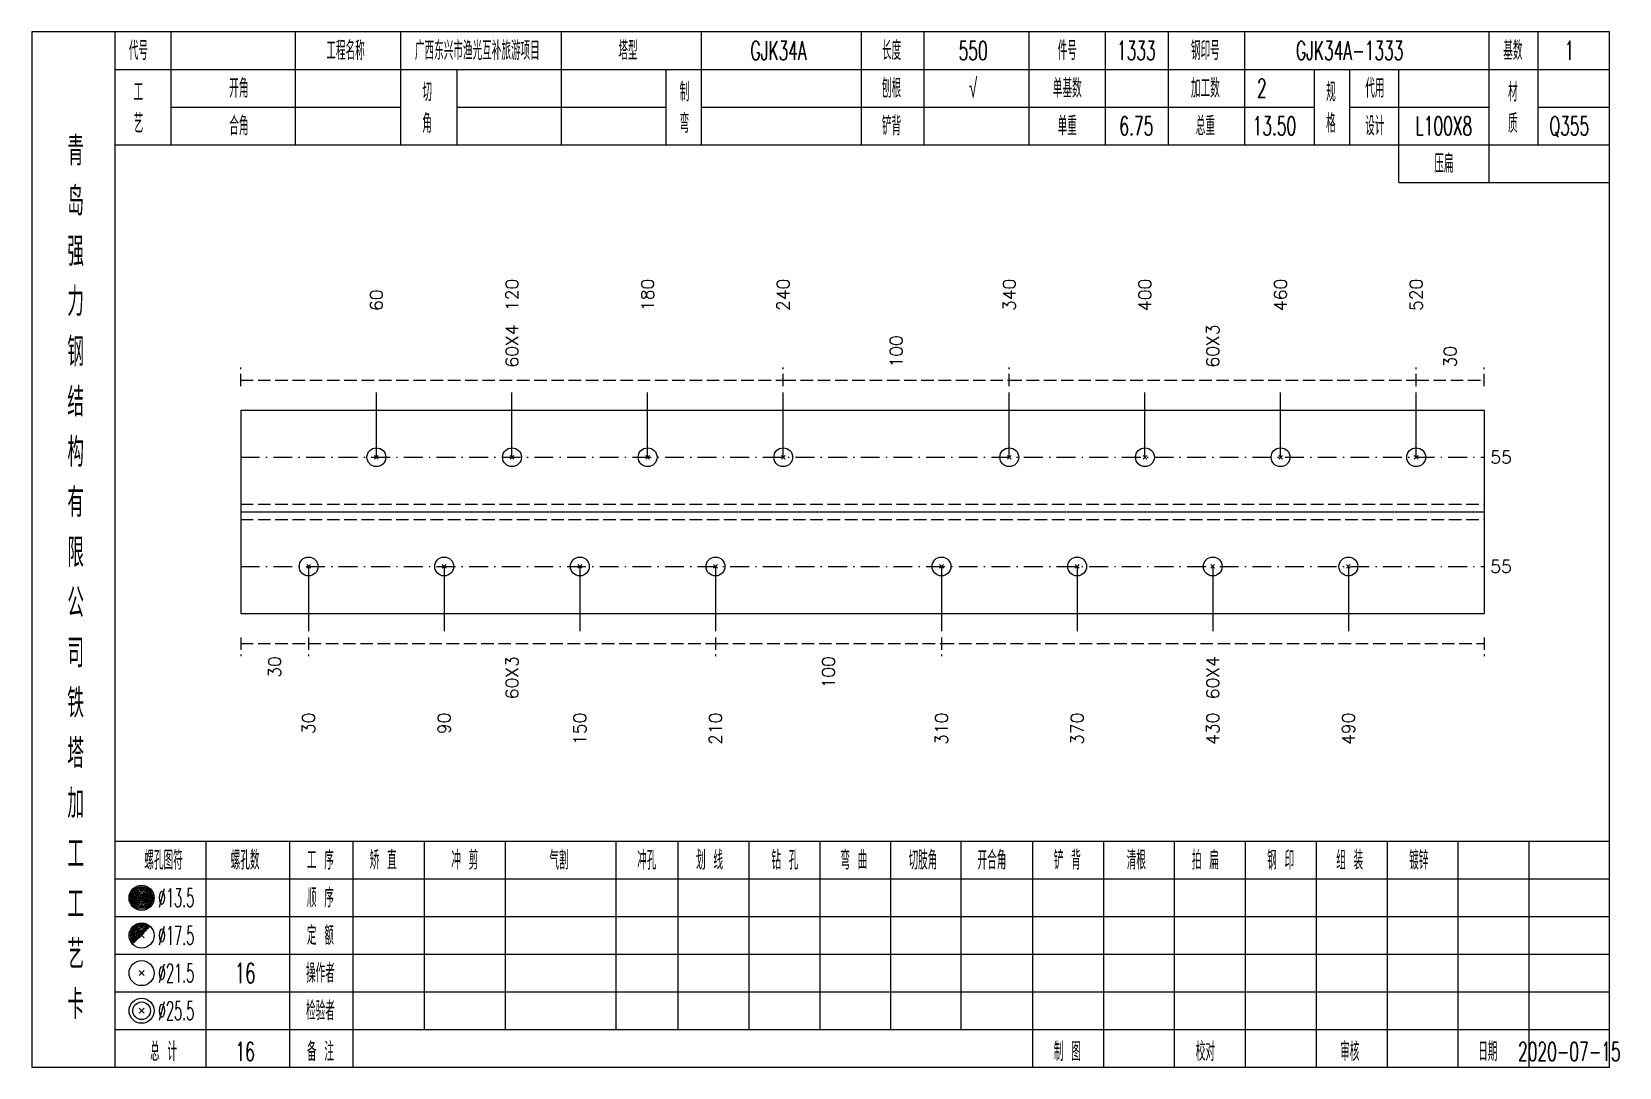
# Model space of a CAD drawing. Extents: x 0 to 2606, y -377 to 6479.
# Drawn here: x 1568.4 to 1821.3, y 350 to 515 of the extents above; entities that cross this region are included whole.
import ezdxf
from ezdxf.enums import TextEntityAlignment as Align

# ---------------------------------------------------------------- set-up
doc = ezdxf.new("R2010")
doc.units = 0
doc.header["$MEASUREMENT"] = 0
doc.linetypes.add('一点画线', pattern=[5.2, 3, -1, 0.2, -1])
doc.linetypes.add('虚线', pattern=[2.75, 2, -0.75])
doc.layers.get('0').update_dxf_attribs({"linetype": 'CONTINUOUS', "lineweight": 25})
doc.layers.add('1', color=7, linetype='CONTINUOUS', lineweight=25)
doc.layers.add('4', color=7, linetype='CONTINUOUS', lineweight=25)
doc.styles.get("Standard").update_dxf_attribs({"font": 'simplex.shx', "width": 0.7, "height": 3, "bigfont": 'gbhzfs.shx'})

msp = doc.modelspace()

# ---------------------------------------------------------------- texts
at = {"color": 7, "linetype": 'Continuous', "lineweight": 13}
for s, p in [('60', (1623.31, 470.5)), ('120', (1644.92, 470.5)), ('180', (1666.53, 470.5)), ('240', (1688.14, 470.5)), ('340', (1724.16, 470.5)), ('400', (1745.77, 470.5)), ('460', (1767.38, 470.5)), ('520', (1788.99, 470.5))]:
    msp.add_text(s, height=2, rotation=90, dxfattribs=at).set_placement(p, align=Align.MIDDLE_LEFT)
at = {"color": 8, "linetype": 'Continuous', "lineweight": 9}
for s, p in [('60X4', (1644.92, 461.5)), ('60X3', (1756.58, 461.5)), ('100', (1706.15, 461.5)), ('30', (1794.4, 461.5))]:
    msp.add_text(s, height=2, rotation=90, dxfattribs=at).set_placement(p, align=Align.MIDDLE_LEFT)
at = {"color": 7, "linetype": 'Continuous', "lineweight": 13}
for p in [(1800.8, 447.2), (1800.8, 429.8)]:
    msp.add_text('55', height=2, dxfattribs=at).set_placement(p, align=Align.MIDDLE_LEFT)
at = {"color": 8, "linetype": 'Continuous', "lineweight": 9}
for s, p in [('30', (1607.1, 415.5)), ('60X3', (1644.92, 415.5)), ('100', (1695.35, 415.5)), ('60X4', (1756.58, 415.5))]:
    msp.add_text(s, height=2, rotation=90, dxfattribs=at).set_placement(p, align=Align.MIDDLE_RIGHT)
at = {"layer": '1', "color": 7, "linetype": 'Continuous', "lineweight": 13}
for s, p in [('30', (1612.51, 406.5)), ('90', (1634.12, 406.5)), ('150', (1655.73, 406.5)), ('210', (1677.34, 406.5)), ('310', (1713.36, 406.5)), ('370', (1734.97, 406.5)), ('430', (1756.58, 406.5)), ('490', (1778.19, 406.5))]:
    msp.add_text(s, height=2, rotation=90, dxfattribs=at).set_placement(p, align=Align.MIDDLE_RIGHT)
at = {"layer": '4', "color": 1, "linetype": 'Continuous', "lineweight": 13}
for s, height, width, p in [('代号', 3, 0.6, (1585.4, 512)), ('工程名称', 3, 0.6, (1618.4, 512)), ('广西东兴市渔光互补旅游项目', 3, 0.6, (1639.4, 512)), ('塔型', 3, 0.6, (1663.4, 512)), ('GJK34A', 3, 0.6, (1687.4, 512)), ('长度', 3, 0.6, (1705.4, 512)), ('550', 3, 0.6, (1718.4, 512)), ('件号', 3, 0.6, (1733.4, 512)), ('1333', 3, 0.6, (1744.4, 512)), ('钢印号', 3, 0.6, (1755.4, 512)), ('GJK34A-1333', 3, 0.6, (1778.4, 512)), ('基数', 3, 0.6, (1804.4, 512)), ('1', 3, 0.6, (1813.4, 512)), ('工', 3, 0.6, (1585.4, 505.4)), ('开角', 3, 0.6, (1601.4, 506)), ('切', 3, 0.6, (1631.4, 505.4)), ('制', 3, 0.6, (1672.4, 505.4)), ('刨根', 3, 0.6, (1705.4, 506)), ('√', 3, 0.6, (1718.4, 506)), ('单基数', 3, 0.6, (1733.4, 506)), ('加工数', 3, 0.6, (1755.4, 506)), ('2', 3, 0.6, (1764.4, 506)), ('规', 3, 0.6, (1775.4, 505.4)), ('代用', 3, 0.6, (1782.4, 506)), ('材', 3, 0.6, (1804.4, 505.4)), ('艺', 3, 0.6, (1585.4, 500.4)), ('合角', 3, 0.6, (1601.4, 500)), ('角', 3, 0.6, (1631.4, 500.4)), ('弯', 3, 0.6, (1672.4, 500.4)), ('铲背', 3, 0.6, (1705.4, 500)), ('单重', 3, 0.6, (1733.4, 500)), ('6.75', 3, 0.6, (1744.4, 500)), ('总重', 3, 0.6, (1755.4, 500)), ('13.50', 3, 0.6, (1766.4, 500)), ('格', 3, 0.6, (1775.4, 500.4)), ('设计', 3, 0.6, (1782.4, 500)), ('L100X8', 3, 0.6, (1793.4, 500)), ('质', 3, 0.6, (1804.4, 500.4)), ('Q355', 3, 0.6, (1813.4, 500)), ('青', 4.6, 0.8, (1575.4, 496)), ('压扁', 3, 0.6, (1793.4, 494)), ('岛', 4.6, 0.8, (1575.4, 488)), ('强', 4.6, 0.8, (1575.4, 480)), ('力', 4.6, 0.8, (1575.4, 472)), ('钢', 4.6, 0.8, (1575.4, 464)), ('结', 4.6, 0.8, (1575.4, 456)), ('构', 4.6, 0.8, (1575.4, 448)), ('有', 4.6, 0.8, (1575.4, 440)), ('限', 4.6, 0.8, (1575.4, 432)), ('公', 4.6, 0.8, (1575.4, 424)), ('司', 4.6, 0.8, (1575.4, 416)), ('铁', 4.6, 0.8, (1575.4, 408)), ('塔', 4.6, 0.8, (1575.4, 400)), ('加', 4.6, 0.8, (1575.4, 392)), ('工', 4.6, 0.8, (1575.4, 384)), ('螺孔图符', 3, 0.6, (1589.4, 383)), ('螺孔数', 3, 0.6, (1602.4, 383)), ('工 序', 3, 0.6, (1614.4, 383)), ('矫 直', 3, 0.6, (1624.4, 383)), ('冲 剪', 3, 0.6, (1637.4, 383)), ('气割', 3, 0.6, (1652.4, 383)), ('冲孔', 3, 0.6, (1666.4, 383)), ('划 线', 3, 0.6, (1676.4, 383)), ('钻 孔', 3, 0.6, (1688.4, 383)), ('弯 曲', 3, 0.6, (1699.4, 383)), ('切肢角', 3, 0.6, (1710.4, 383)), ('开合角', 3, 0.6, (1721.4, 383)), ('铲 背', 3, 0.6, (1733.4, 383)), ('清根', 3, 0.6, (1744.4, 383)), ('拍 扁', 3, 0.6, (1755.4, 383)), ('钢 印', 3, 0.6, (1767.4, 383)), ('组 装', 3, 0.6, (1778.4, 383)), ('镀锌', 3, 0.6, (1789.4, 383)), ('工', 4.6, 0.8, (1575.4, 376)), ('%%C13.5', 3, 0.5, (1591.4, 377)), ('顺 序', 3, 0.6, (1614.4, 377)), ('%%C17.5', 3, 0.5, (1591.4, 371)), ('定 额', 3, 0.6, (1614.4, 371)), ('艺', 4.6, 0.8, (1575.4, 368)), ('操作者', 3, 0.6, (1614.4, 365)), ('%%C21.5', 3, 0.5, (1591.4, 365)), ('16', 3.2, 0.6, (1602.4, 365)), ('卡', 4.6, 0.8, (1575.4, 360)), ('%%C25.5', 3, 0.5, (1591.4, 359)), ('检验者', 3, 0.6, (1614.4, 359)), ('总 计', 3, 0.6, (1589.4, 352.5)), ('备 注', 3, 0.6, (1614.4, 352.5)), ('制 图', 3, 0.6, (1733.4, 352.5)), ('校对', 3, 0.6, (1755.4, 352.5)), ('审核', 3, 0.6, (1778.4, 352.5)), ('日期', 3, 0.6, (1800.4, 352.5)), ('16', 3, 0.6, (1602.4, 352.5)), ('2020-07-15', 3, 0.6, (1813.4, 352.5))]:
    msp.add_text(s, height=height, dxfattribs=dict(at, width=width)).set_placement(p, align=Align.MIDDLE_CENTER)

# ---------------------------------------------------------------- linework, layer by layer
at = {"color": 8, "linetype": '虚线', "lineweight": 9}
for p, q in [((1601.7, 458.5), (1601.7, 461.5)), ((1688.14, 458.5), (1688.14, 461.5)), ((1688.14, 458.5), (1688.14, 461.5)), ((1724.16, 458.5), (1724.16, 461.5)), ((1724.16, 458.5), (1724.16, 461.5)), ((1788.99, 458.5), (1788.99, 461.5)), ((1788.99, 458.5), (1788.99, 461.5)), ((1799.8, 458.5), (1799.8, 461.5)), ((1601.7, 459.5), (1688.14, 459.5)), ((1688.14, 459.5), (1724.16, 459.5)), ((1724.16, 459.5), (1788.99, 459.5)), ((1788.99, 459.5), (1799.8, 459.5)), ((1601.7, 418.5), (1601.7, 415.5)), ((1601.7, 417.5), (1612.51, 417.5)), ((1612.51, 418.5), (1612.51, 415.5)), ((1612.51, 418.5), (1612.51, 415.5)), ((1612.51, 417.5), (1677.34, 417.5)), ((1677.34, 418.5), (1677.34, 415.5)), ((1677.34, 418.5), (1677.34, 415.5)), ((1677.34, 417.5), (1713.36, 417.5)), ((1713.36, 418.5), (1713.36, 415.5)), ((1713.36, 418.5), (1713.36, 415.5)), ((1713.36, 417.5), (1799.8, 417.5)), ((1799.8, 418.5), (1799.8, 415.5))]:
    msp.add_line(p, q, dxfattribs=at)
at = {"color": 7, "linetype": 'Continuous', "lineweight": 13}
for p, q in [((1623.31, 447.2), (1623.31, 457.5)), ((1644.92, 447.2), (1644.92, 457.5)), ((1666.53, 447.2), (1666.53, 457.5)), ((1688.14, 447.2), (1688.14, 457.5)), ((1724.16, 447.2), (1724.16, 457.5)), ((1745.77, 447.2), (1745.77, 457.5)), ((1767.38, 447.2), (1767.38, 457.5)), ((1788.99, 447.2), (1788.99, 457.5)), ((1623.01, 446.9), (1623.61, 447.5)), ((1623.61, 446.9), (1623.01, 447.5)), ((1644.62, 446.9), (1645.22, 447.5)), ((1645.22, 446.9), (1644.62, 447.5)), ((1666.23, 446.9), (1666.83, 447.5)), ((1666.83, 446.9), (1666.23, 447.5)), ((1687.84, 446.9), (1688.44, 447.5)), ((1688.44, 446.9), (1687.84, 447.5)), ((1723.86, 446.9), (1724.46, 447.5)), ((1724.46, 446.9), (1723.86, 447.5)), ((1745.47, 446.9), (1746.07, 447.5)), ((1746.07, 446.9), (1745.47, 447.5)), ((1767.08, 446.9), (1767.68, 447.5)), ((1767.68, 446.9), (1767.08, 447.5)), ((1788.69, 446.9), (1789.29, 447.5)), ((1789.29, 446.9), (1788.69, 447.5)), ((1612.51, 429.8), (1612.51, 419.5)), ((1634.12, 429.8), (1634.12, 419.5)), ((1655.73, 429.8), (1655.73, 419.5)), ((1677.34, 429.8), (1677.34, 419.5)), ((1713.36, 429.8), (1713.36, 419.5)), ((1734.97, 429.8), (1734.97, 419.5)), ((1756.58, 429.8), (1756.58, 419.5)), ((1778.19, 429.8), (1778.19, 419.5))]:
    msp.add_line(p, q, dxfattribs=at)
at = {"color": 7, "linetype": 'Continuous', "lineweight": 18}
for p, q in [((1601.7, 454.7), (1601.7, 422.3)), ((1601.7, 454.7), (1799.8, 454.7)), ((1799.8, 454.7), (1799.8, 422.3)), ((1601.7, 438.5), (1799.8, 438.5))]:
    msp.add_line(p, q, dxfattribs=at)
at = {"color": 3, "linetype": '一点画线', "lineweight": 13}
for p, q in [((1601.7, 447.2), (1799.8, 447.2)), ((1601.7, 429.8), (1799.8, 429.8))]:
    msp.add_line(p, q, dxfattribs=at)
at = {"color": 1, "linetype": '虚线', "lineweight": 18}
for p, q in [((1601.7, 439.7), (1799.8, 439.7)), ((1601.7, 437.3), (1799.8, 437.3))]:
    msp.add_line(p, q, dxfattribs=at)
at = {"color": 7, "linetype": 'Continuous', "lineweight": 13}
for centre in [(1623.31, 447.2), (1644.92, 447.2), (1666.53, 447.2), (1688.14, 447.2), (1724.16, 447.2), (1745.77, 447.2), (1767.38, 447.2), (1788.99, 447.2)]:
    msp.add_circle(centre, 1.5, dxfattribs=at)
at = {"layer": '1', "color": 7, "linetype": 'Continuous', "lineweight": 13}
for p, q in [((1612.21, 429.5), (1612.81, 430.1)), ((1612.81, 429.5), (1612.21, 430.1)), ((1633.82, 429.5), (1634.42, 430.1)), ((1634.42, 429.5), (1633.82, 430.1)), ((1655.43, 429.5), (1656.03, 430.1)), ((1656.03, 429.5), (1655.43, 430.1)), ((1677.04, 429.5), (1677.64, 430.1)), ((1677.64, 429.5), (1677.04, 430.1)), ((1713.06, 429.5), (1713.66, 430.1)), ((1713.66, 429.5), (1713.06, 430.1)), ((1734.67, 429.5), (1735.27, 430.1)), ((1735.27, 429.5), (1734.67, 430.1)), ((1756.28, 429.5), (1756.88, 430.1)), ((1756.88, 429.5), (1756.28, 430.1)), ((1777.89, 429.5), (1778.49, 430.1)), ((1778.49, 429.5), (1777.89, 430.1))]:
    msp.add_line(p, q, dxfattribs=at)
at = {"layer": '1', "color": 7, "linetype": 'Continuous', "lineweight": 18}
msp.add_line((1601.7, 422.3), (1799.8, 422.3), dxfattribs=at)
at = {"layer": '1', "color": 7, "linetype": 'Continuous', "lineweight": 13}
for centre in [(1612.51, 429.8), (1634.12, 429.8), (1655.73, 429.8), (1677.34, 429.8), (1713.36, 429.8), (1734.97, 429.8), (1756.58, 429.8), (1778.19, 429.8)]:
    msp.add_circle(centre, 1.5, dxfattribs=at)
at = {"layer": '4', "color": 1, "linetype": 'Continuous', "lineweight": 18}
for p, q in [((1581.7, 350), (1581.7, 515)), ((1590.6, 497), (1590.6, 515)), ((1610.4, 497), (1610.4, 515)), ((1627.2, 497), (1627.2, 515)), ((1652.8, 497), (1652.8, 515)), ((1675.1, 497), (1675.1, 515)), ((1700.6, 497), (1700.6, 515)), ((1710.6, 497), (1710.6, 515)), ((1727.3, 497), (1727.3, 515)), ((1739.5, 497), (1739.5, 515)), ((1749.5, 497), (1749.5, 515)), ((1761.7, 497), (1761.7, 515)), ((1800.6, 491), (1800.6, 515)), ((1808.4, 497), (1808.4, 515)), ((1581.7, 509), (1819.8, 509)), ((1636.2, 497), (1636.2, 509)), ((1669.5, 497), (1669.5, 509)), ((1772.8, 497), (1772.8, 509)), ((1778.4, 497), (1778.4, 509)), ((1786.2, 491), (1786.2, 509)), ((1590.6, 503), (1627.2, 503)), ((1636.2, 503), (1669.5, 503)), ((1675.1, 503), (1772.8, 503)), ((1778.4, 503), (1800.6, 503)), ((1808.4, 503), (1819.8, 503)), ((1581.7, 497), (1819.8, 497)), ((1786.2, 491), (1819.8, 491)), ((1581.7, 386), (1819.8, 386)), ((1596.2, 350), (1596.2, 386)), ((1609.5, 350), (1609.5, 386)), ((1619.6, 350), (1619.6, 386)), ((1631, 356), (1631, 386)), ((1643.9, 356), (1643.9, 386)), ((1661.5, 356), (1661.5, 386)), ((1671.4, 356), (1671.4, 386)), ((1682.7, 356), (1682.7, 386)), ((1694, 356), (1694, 386)), ((1705.3, 356), (1705.3, 386)), ((1716.5, 356), (1716.5, 386)), ((1727.9, 356), (1727.9, 386)), ((1739.2, 356), (1739.2, 386)), ((1750.5, 356), (1750.5, 386)), ((1761.8, 356), (1761.8, 386)), ((1773.1, 356), (1773.1, 386)), ((1784.4, 356), (1784.4, 386)), ((1795.7, 356), (1795.7, 386)), ((1807, 356), (1807, 386)), ((1581.7, 380), (1819.8, 380)), ((1581.7, 374), (1819.8, 374)), ((1581.7, 368), (1819.8, 368)), ((1581.7, 362), (1819.8, 362)), ((1581.7, 356), (1819.8, 356)), ((1727.9, 350), (1727.9, 356)), ((1739.2, 350), (1739.2, 356)), ((1750.5, 350), (1750.5, 356)), ((1761.8, 350), (1761.8, 356)), ((1773.1, 350), (1773.1, 356)), ((1784.4, 350), (1784.4, 356)), ((1795.7, 350), (1795.7, 356)), ((1807, 350), (1807, 356))]:
    msp.add_line(p, q, dxfattribs=at)
at = {"layer": '4', "color": 7, "linetype": 'Continuous', "lineweight": 13}
for p, q in [((1585.7, 376.8), (1586.1, 377.2)), ((1586.1, 376.8), (1585.7, 377.2)), ((1585.5, 364.6), (1586.3, 365.4)), ((1586.3, 364.6), (1585.5, 365.4)), ((1585.5, 358.6), (1586.3, 359.4)), ((1586.3, 358.6), (1585.5, 359.4))]:
    msp.add_line(p, q, dxfattribs=at)
at = {"layer": '4', "color": 7, "linetype": 'Continuous', "lineweight": 0}
for p, q in [((1585.5, 370.6), (1586.3, 371.4)), ((1585.5, 371.4), (1586.3, 370.6))]:
    msp.add_line(p, q, dxfattribs=at)
at = {"layer": '4', "color": 1, "linetype": 'Continuous', "lineweight": 18}
msp.add_lwpolyline([(1568.4, 515), (1568.4, 350), (1819.8, 350), (1819.8, 515)], close=True, dxfattribs=at)
at = {"layer": '4', "color": 7, "linetype": 'Continuous', "lineweight": 13}
for centre, radius in [((1585.9, 377), 2), ((1585.9, 377), 1.8), ((1585.9, 377), 1.6), ((1585.9, 377), 1.4), ((1585.9, 377), 1.2), ((1585.9, 377), 1), ((1585.9, 377), 0.8), ((1585.9, 377), 0.6), ((1585.9, 377), 0.4), ((1585.9, 377), 0.2), ((1585.9, 371), 2), ((1585.9, 365), 2), ((1585.9, 359), 2), ((1585.9, 359), 1.4)]:
    msp.add_circle(centre, radius, dxfattribs=at)
for radius in [1.8, 1.6, 1.4, 1.2, 1, 0.8, 0.6, 0.4, 0.2]:
    msp.add_arc((1585.9, 371), radius, 45, 225, dxfattribs=at)

msp.set_redraw_order([(e.dxf.handle, doc.entitydb.next_handle()) for e in msp.query("TEXT MTEXT ATTDEF DIMENSION ARC_DIMENSION")])  # texts and dimensions are drawn at this point

doc.saveas('drawing.dxf')
